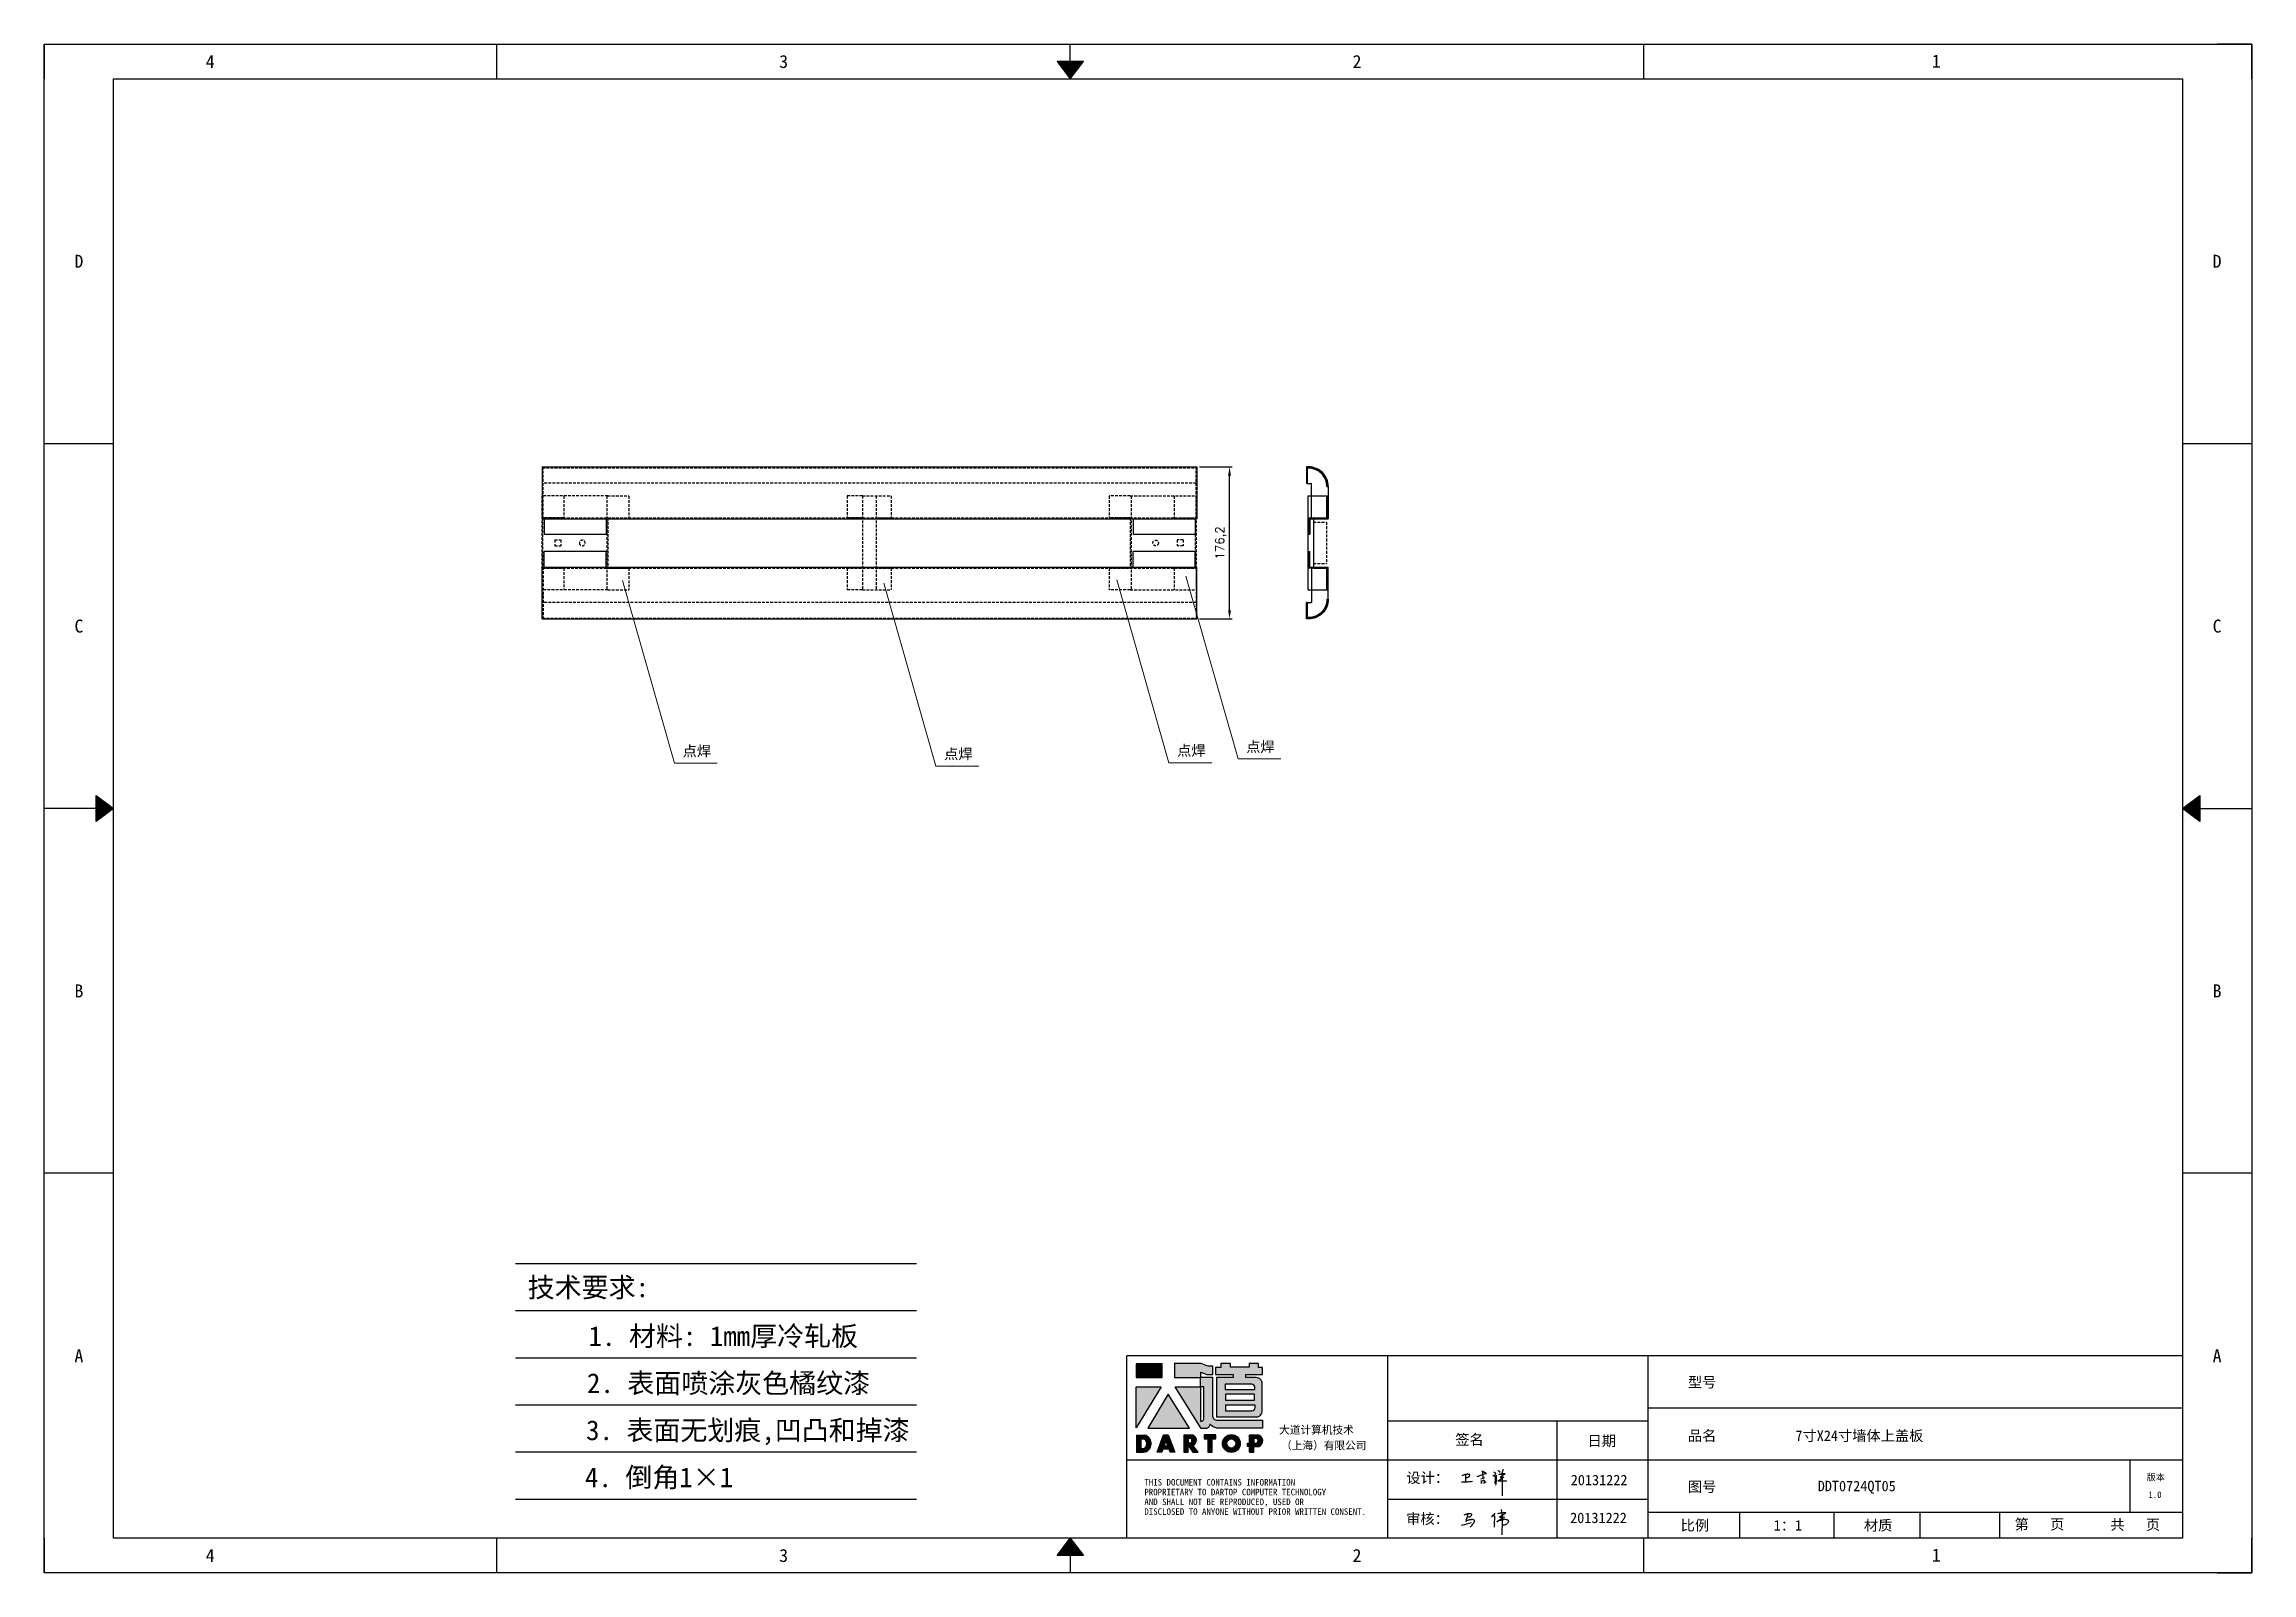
# Model space of a CAD drawing. Header units: millimetres. Extents: x 120943 to 145233, y 4425 to 40233.
# Drawn here: x 121713 to 124272, y 33295 to 35068 of the extents above; entities that cross this region are included whole.
import ezdxf
from ezdxf.enums import TextEntityAlignment as Align

# ---------------------------------------------------------------- set-up
doc = ezdxf.new("R2010")
doc.units = ezdxf.units.MM
doc.linetypes.add('DOT', pattern=[0.25, 0, -0.25])
doc.linetypes.add('HIDDEN2', pattern=[4.7625, 3.175, -1.5875])
for name, color, linetype in [('4', 7, 'Continuous'), ('hidden', 3, 'HIDDEN2'), ('print', 30, 'Continuous')]:
    doc.layers.add(name, color=color, linetype=linetype)
doc.layers.add('dim', color=2, linetype='Continuous', lineweight=9)
doc.styles.add('Dartop', font='SIMFANG.TTF')
doc.styles.add('HZ', font='SimSun.ttf')
doc.styles.add('hzHT', font='SIMHEI.TTF')
doc.styles.get("Standard").update_dxf_attribs({"font": 'txt', "bigfont": 'gbcbig.shx'})
doc.dimstyles.new('2-small', dxfattribs={"dimtxt": 10, "dimasz": 10, "dimexe": 3, "dimexo": 3, "dimgap": 4, "dimtad": 1, "dimtxsty": 'Standard', "dimcen": 5, "dimazin": 0, "dimtfac": 1, "dimtmove": 0, "dimatfit": 3, "dimfxl": 1, "dimarcsym": 0})

msp = doc.modelspace()

# ---------------------------------------------------------------- texts
at = {"color": 0}
for s, height, style, p in [('4', 15.108, 'Dartop', (121905.341, 35047.987)), ('3', 15.108, 'Dartop', (122570.094, 35047.987)), ('2', 15.108, 'Dartop', (123234.847, 35047.987)), ('1', 15.108, 'Dartop', (123906.486, 35048.467)), ('D', 15.108, 'Dartop', (121753.092, 34816.331)), ('D', 15.108, 'Dartop', (124231.976, 34816.331)), ('C', 15.108, 'Dartop', (121753.092, 34393.307)), ('C', 15.108, 'Dartop', (124231.976, 34393.307)), ('点焊', 12.0864, 'hzHT', (122469.514, 34248.398, -65.061)), ('点焊', 12.0864, 'hzHT', (122772.674, 34245.044, -65.061)), ('点焊', 12.0864, 'hzHT', (123042.823, 34248.979, -65.061)), ('点焊', 12.0864, 'hzHT', (123122.906, 34253.389, -65.061)), ('B', 15.108, 'Dartop', (121753.092, 33970.282)), ('B', 15.108, 'Dartop', (124231.976, 33970.282)), ('A', 15.108, 'Dartop', (121753.092, 33547.257)), ('A', 15.108, 'Dartop', (124231.976, 33547.257)), ('型号', 12.0864, 'hzHT', (123634.966, 33516.514)), ('签名', 12.0864, 'hzHT', (123365.262, 33450.039)), ('日期', 12.0864, 'hzHT', (123518.624, 33448.552)), ('品名', 12.0864, 'hzHT', (123634.966, 33454.467)), ('7寸X24寸墙体上盖板', 12.08642, 'hzHT', (123817.267, 33454.496)), ('20131222', 12.0864, 'hzHT', (123515.522, 33403.113)), ('图号', 12.0864, 'hzHT', (123634.966, 33395.39)), ('DDT0724QT05', 12.08642, 'hzHT', (123814.2, 33396.179)), ('版本', 7.554, 'hzHT', (124160.89, 33406.339)), ('1.0', 7.554, 'Dartop', (124159.981, 33386.151)), ('20131222', 12.0864, 'hzHT', (123514.802, 33359.257)), ('比例', 12.0864, 'hzHT', (123626.539, 33350.539)), ('1：1', 12.0864, 'hzHT', (123734.42, 33350.539)), ('材质', 12.0864, 'hzHT', (123839.038, 33350.539)), ('第   页', 12.0864, 'hzHT', (124026.006, 33351.792)), ('共   页', 12.0864, 'hzHT', (124137.03, 33351.352)), ('4', 15.108, 'Dartop', (121905.341, 33315.601)), ('3', 15.108, 'Dartop', (122570.094, 33315.601)), ('2', 15.108, 'Dartop', (123234.847, 33315.601)), ('1', 15.108, 'Dartop', (123906.486, 33316.08))]:
    msp.add_text(s, height=height, dxfattribs=dict(at, style=style)).set_placement(p, align=Align.MIDDLE_CENTER)
at = {"style": 'HZ'}
for s, p in [('技术要求:', (122343.723, 33626.536)), ('1. 材料: 1mm厚冷轧板', (122500.2, 33570.05)), ('    2. 表面喷涂灰色橘纹漆    ', (122506.265, 33515.45)), ('3. 表面无划痕,凹凸和掉漆', (122528.65, 33460.85)), ('4. 倒角1×1         ', (122495.905, 33406.25))]:
    msp.add_text(s, height=22.932, dxfattribs=at).set_placement(p, align=Align.MIDDLE_CENTER)
at = {"color": 0, "style": 'hzHT'}
for s, height, p in [('THIS DOCUMENT CONTAINS INFORMATION', 7.55401, (122988.333, 33396.707)), ('设计：', 12.0864, (123292.044, 33399.683)), ('AND SHALL NOT BE REPRODUCED, USED OR', 7.55401, (122988.333, 33374.045)), ('PROPRIETARY TO DARTOP COMPUTER TECHNOLOGY', 7.55401, (122988.333, 33385.376)), ('DISCLOSED TO ANYONE WITHOUT PRIOR WRITTEN CONSENT.', 7.55401, (122988.333, 33362.714)), ('审核：', 12.0864, (123291.864, 33352.088))]:
    msp.add_text(s, height=height, dxfattribs=at).set_placement(p)
at = {"layer": '4', "color": 0, "style": 'hzHT'}
for s, p in [('大道计算机技术', (123144.57, 33456.706)), ('（上海）有限公司', (123146.851, 33438.64))]:
    msp.add_text(s, height=9.0648, dxfattribs=at).set_placement(p)

# ---------------------------------------------------------------- blocks, each defined once
blk = doc.blocks.new('*U5')
at = {"color": 254, "linetype": 'Continuous', "extrusion": (0, 0, -1)}
for points in [[(-17, 0.333), (-16.812, 0.25), (-17, 0.5)], [(-17, 0.333), (-17.188, 0.25), (-16.812, 0.25)], [(-17, 0.333), (-17, 0.5), (-17.188, 0.25)]]:
    blk.add_solid(points, dxfattribs=at)
blk = doc.blocks.new('*U4')
at = {"color": 254, "linetype": 'Continuous', "extrusion": (0, 0, -1)}
for points in [[(-33.167, 11), (-33, 11), (-33.25, 11.188)], [(-33.167, 11), (-33.25, 11.188), (-33.25, 10.812)], [(-33.167, 11), (-33.25, 10.812), (-33, 11)]]:
    blk.add_solid(points, dxfattribs=at)
blk = doc.blocks.new('*U6')
at = {"color": 254, "linetype": 'Continuous'}
for points in [[(17, 21.667), (17.188, 21.75), (16.812, 21.75)], [(17, 21.667), (16.812, 21.75), (17, 21.5)], [(17, 21.667), (17, 21.5), (17.188, 21.75)]]:
    blk.add_solid(points, dxfattribs=at)
blk = doc.blocks.new('*U3')
at = {"color": 254, "linetype": 'Continuous', "extrusion": (0, 0, -1)}
for points in [[(-0.833, 11), (-0.75, 10.812), (-0.75, 11.188)], [(-0.833, 11), (-0.75, 11.188), (-1, 11)], [(-0.833, 11), (-1, 11), (-0.75, 10.812)]]:
    blk.add_solid(points, dxfattribs=at)
blk = doc.blocks.new('dadao')
for p, q in [((48, 19.2), (44.9, 10.4)), ((44.9, 10.4), (51.2, 10.4)), ((51.2, 10.4), (48, 19.2))]:
    blk.add_line(p, q)
for points in [[(41.8, 121.6), (41.8, 143.7), (-0.4, 143.7), (-0.4, 121.6), (41.8, 121.6)], [(104.8, 122), (104.8, 130.3), (114.1, 126.3), (124.2, 126.3), (124.2, 139.6), (115.9, 139.6), (105.1, 143.9), (61.5, 143.9)], [(61.7, 144), (61.7, 121.3), (103.9, 121.3)], [(113.4, 38.7), (105.1, 38.7), (63, 106.5), (103.9, 106.5), (103.9, 120.9), (103.9, 121.3)], [(109.7, 53.6), (109.7, 106.2), (104.3, 106.2), (104.3, 50.4), (106.6, 50.4)], [(144.6, 94.4), (144.6, 84.8), (192, 84.8), (192, 94.1), (144.9, 94.1)], [(120.2, 45), (119.5, 45), (119.5, 44.6)], [(0, 28), (0, 0), (11.8, 0)], [(0.1, 28), (14, 28)], [(7.1, 21.8), (7.1, 6.1), (12, 6.1)], [(7.1, 21.8), (11.4, 21.8)], [(76.8, 28.2), (76.8, 0), (84.1, 0), (84.1, 11.1), (91.6, -0.1), (100.3, -0.1), (91.7, 11.1)], [(76.8, 28.2), (90.6, 28.2)], [(84, 22.7), (84, 15.3), (87.2, 15.3)], [(84, 22.7), (87.3, 22.7)], [(183.7, 0), (183.7, 9.6), (180.6, 9.6), (180.6, 14.9), (183.8, 14.9), (183.8, 28.1), (196.1, 28.1), (196.5, 28.1)], [(183.7, 0), (190.9, 0), (190.9, 9.6), (198.8, 9.6)], [(194.9, 22.3), (190.8, 22.3), (190.8, 15), (194.4, 15)]]:
    blk.add_lwpolyline(points)
blk.add_lwpolyline([(137.1, 144.2), (137.1, 137.9), (128.3, 137.9), (128.3, 126.5), (157.3, 126.5), (157.3, 121.5), (130.3, 121.5), (130.3, 57.5), (194.4, 57.5, 0.414214), (204.4, 67.5), (204.4, 111.3, 0.414214), (194.4, 121.3), (177.5, 121.3), (177.5, 126.3), (204.7, 126.3), (204.7, 137.7), (198.2, 137.7), (198.2, 143.9), (183.3, 143.9), (183.3, 138), (153, 138), (153, 144.2), (137.1, 144.2)], format="xyb", close=True)
for points in [[(104.8, 122), (123.4, 122), (123.4, 60, 0.414214), (131.4, 52), (204.8, 52), (204.8, 39.1), (131.7, 39.1)], [(144.3, 110.8), (144.3, 101.8), (192.3, 101.8), (192.3, 105.5, 0.414214), (187.3, 110.5), (144.3, 110.5)], [(144.6, 77), (144.6, 67.5), (187.6, 67.5, 0.414214), (192.6, 72.5), (192.6, 76.4), (144.6, 76.4)]]:
    blk.add_lwpolyline(points, format="xyb")
for points in [[(-0.3, 106.2), (40.4, 106.2), (-0.3, 39.7), (-0.3, 106.2)], [(51.7, 94.1), (18.4, 39.3), (86.2, 39.3)], [(43.8, 28.2), (51.8, 28.2), (62.6, -0.1), (55, -0.1), (53.2, 5), (42.9, 5), (41.1, 0), (33.6, 0)], [(110, 28.1), (110, 21.9), (116, 21.9), (116, -0.1), (123.2, -0.1), (123.2, 22), (129.2, 22), (129.2, 28.1), (110, 28.1)]]:
    blk.add_lwpolyline(points, close=True)
for radius in [14.5, 7.44]:
    blk.add_circle((154.2, 14.2), radius)
for centre, radius, start, end in [((99.2, 60.7), 12.6, 305.6399, 325.969), ((111.6, 46.7), 8.19, 282.9811, 347.6627), ((136, 61.7), 22.9, 226.7358, 259.3209), ((8.5, 13.9), 8.49, 294.2143, 69.7177), ((9.6, 14.2), 14.4, 278.6604, 72.3203), ((86.4, 19), 3.8, 282.527, 76.7196), ((88.6, 19.4), 8.95, 290.6073, 77.2124), ((193.7, 18.7), 3.8, 280.9891, 72.5513), ((195.7, 18.6), 9.51, 288.8959, 85.2442)]:
    blk.add_arc(centre, radius, start, end)
blk = doc.blocks.new('h')
for p, q in [((20768.1, -2360.9), (20773, -2359.1)), ((20769.5, -2366.9), (20769.8, -2370.6)), ((20769.8, -2370.6), (20770.9, -2378)), ((20770.9, -2378), (20771.5, -2370.6)), ((20772.4, -2369.3), (20774.9, -2367.8)), ((20773, -2359.1), (20784.1, -2355.2)), ((20773.3, -2331.8), (20775.3, -2338.7)), ((20789.1, -2340.9), (20773.5, -2331.9)), ((20775.3, -2338.7), (20775.6, -2351.2)), ((20775.6, -2351.2), (20775.5, -2357.3)), ((20782.2, -2369.2), (20780, -2377.1)), ((20780, -2377.1), (20788.3, -2371.3)), ((20780.1, -2366.4), (20780.8, -2366.4)), ((20781.9, -2367.4), (20782.2, -2369.2)), ((20845.7, -2343.5), (20848.4, -2353)), ((20848.9, -2370.3), (20847.9, -2424)), ((20848.4, -2353), (20848.9, -2370.3))]:
    blk.add_line(p, q)
for points in [[(20696.6, -2372.4, 0.002073), (20710.6, -2371.9, 0.016137), (20719.6, -2371.3, 0.008314), (20736.9, -2369.3)], [(20699.1, -2348.2, -0.029745), (20704.6, -2345.4, -0.046842), (20708.4, -2344.2, -0.00919), (20714.3, -2343, -0.018517), (20717.2, -2342.5, -0.037841), (20720.3, -2342.4, -0.039541), (20723.2, -2342.8, -0.149785), (20726, -2344.3, -0.204935), (20726.9, -2346.6, -0.074872), (20726.5, -2348.3, -0.061615), (20725.6, -2350.3, -0.034204), (20723.8, -2352.6, -0.045776), (20722.3, -2354.1, -0.054985), (20720.4, -2355.3, -0.036348), (20717.3, -2356.5, -0.067752), (20715.7, -2356.8, -0.043553), (20713.2, -2356.7)], [(20755, -2351.9, -0.024077), (20759.9, -2350.1, -0.013147), (20768.7, -2346.5, -0.00522), (20775.4, -2344.1, -0.018517), (20777.3, -2343.4, -0.008274), (20786.3, -2341, -0.039541), (20788.3, -2340.8, -0.079216), (20789.4, -2341, -0.204935)], [(20813.5, -2350.1, 0.007348), (20815.9, -2348.7, 0.008421), (20818, -2347.3, 0.009459), (20819.7, -2346.2, -0.016325), (20820.7, -2345.5, -0.173771), (20821.8, -2345.3, -0.085159), (20823.9, -2346, -0.125883), (20826, -2347.9, -0.160659), (20826.6, -2350.1, -0.010447), (20826.5, -2352.3, -0.008247), (20826.2, -2355.1, -0.002698), (20825.3, -2374, 0.001562), (20823.9, -2383.7, 0.016137)], [(20816.8, -2335, -0.053561), (20819.6, -2336.1, -0.075272), (20821.3, -2337.3, -0.005295), (20822.5, -2338.5, -0.009337), (20823.1, -2339.1, -0.026146), (20823.7, -2339.8, -0.016644), (20824.5, -2340.9)], [(20832.1, -2329.2, -0.053561), (20834.9, -2330.3, -0.075272), (20836.7, -2331.5, -0.005295), (20837.8, -2332.6, -0.009337), (20838.5, -2333.3, -0.026146), (20839, -2334, -0.016644), (20839.8, -2335.1)], [(20836, -2343.7, -0.02797), (20842.1, -2342.6, -0.048868), (20845.6, -2342.2, -0.00919), (20851.1, -2341.4, -0.018517), (20853.9, -2341.1, -0.037841), (20856.7, -2341.2, -0.039541), (20859.4, -2341.6, -0.018282), (20840.6, -2354.7, -0.000937)], [(20847.6, -2340.2, 0.021784), (20849.6, -2335.9, 0.028296), (20850.8, -2332.4, 0.008136), (20851.9, -2328.2, 0.028913), (20852.2, -2327, 0.08193), (20852.1, -2325.9, 0.075058), (20851.7, -2324.7, 0.275043)]]:
    blk.add_lwpolyline(points, format="xyb")
for points in [[(20711.3, -2343.5), (20711.3, -2343.5), (20711.5, -2355.8), (20710.7, -2368), (20710.6, -2371.9)], [(20821.5, -2350.6), (20822.4, -2359.2), (20822.2, -2364.9), (20821.7, -2369), (20821.3, -2376.3), (20823.6, -2368.5), (20827.2, -2366.3), (20829.5, -2366.3)], [(20840.6, -2354.7), (20850, -2354.7), (20855, -2354.3), (20845.9, -2361.1), (20840.5, -2364), (20833, -2367.5), (20863.2, -2367.4), (20865.9, -2367.3)]]:
    blk.add_lwpolyline(points)
for centre, radius, start, end in [((20773.7, -2371.2), 2.3, 121.9907, 163.60158), ((20787.5, -2406), 40.3, 100.61827, 108.24823), ((20780.8, -2367.6), 1.15, 9.4675, 90)]:
    blk.add_arc(centre, radius, start, end)
blk = doc.blocks.new('GREGE')
for p, q in [((40239.9, 40526.9), (40239.9, 40501.5)), ((40264.3, 40526.9), (40239.9, 40526.9)), ((40264.3, 40526.9), (40340.8, 40526.9)), ((40265.3, 40526.9), (40265.3, 40417.9)), ((40315.4, 40526.9), (40315.4, 40501.5)), ((40340.8, 40526.9), (40340.8, 40417.9)), ((40264.3, 40501.5), (40239.9, 40501.5)), ((40264.3, 40501.5), (40264.3, 40443.3)), ((40264.3, 40501.5), (40265.3, 40501.5)), ((40315.4, 40501.5), (40340.8, 40501.5)), ((40339.8, 40501.5), (40339.8, 40443.3)), ((40318.8, 40475.9), (40318.8, 40468.9)), ((40325.8, 40475.9), (40318.8, 40475.9)), ((40325.8, 40468.9), (40318.8, 40468.9)), ((40325.8, 40475.9), (40325.8, 40468.9)), ((40239.9, 40443.3), (40239.9, 40417.9)), ((40265.3, 40443.3), (40239.9, 40443.3)), ((40315.4, 40443.3), (40315.4, 40417.9)), ((40315.4, 40443.3), (40340.8, 40443.3)), ((40264.3, 40417.9), (40239.9, 40417.9)), ((40264.3, 40417.9), (40340.8, 40417.9))]:
    blk.add_line(p, q)
blk.add_circle((40293.8, 40472.4), 3.25)
blk = doc.blocks.new('GHRESGSH')
for p, q in [((38696, 39730.8), (38696, 39705.4)), ((38713.5, 39730.8), (38696, 39730.8)), ((38713.5, 39730.8), (38713.5, 39621.8)), ((38713.5, 39730.8), (38747, 39730.8)), ((38729.5, 39730.8), (38729.5, 39621.8)), ((38747, 39730.8), (38747, 39705.4)), ((38713.5, 39705.4), (38696, 39705.4)), ((38729.5, 39705.4), (38747, 39705.4)), ((38696, 39647.2), (38696, 39621.8)), ((38713.5, 39647.2), (38696, 39647.2)), ((38729.5, 39647.2), (38747, 39647.2)), ((38747, 39647.2), (38747, 39621.8)), ((38713.5, 39621.8), (38696, 39621.8)), ((38713.5, 39621.8), (38747, 39621.8))]:
    blk.add_line(p, q)
blk = doc.blocks.new('HTRSHSTR')
for p, q in [((37958.8, 38105.8), (37958.8, 38086.8)), ((37961.3, 38105.8), (37958.8, 38105.8)), ((37959.8, 38086.8), (37958.8, 38086.8)), ((37959.8, 38104.8), (37959.8, 38086.8)), ((37961.3, 38104.8), (37959.8, 38104.8)), ((37961.3, 38104.3), (37959.8, 38104.3)), ((37959.8, 38086.8), (37959.8, 38104.3)), ((37959.8, 38086.8), (37964.8, 38086.8)), ((37964.8, 38046.8), (37964.8, 38086.8)), ((37982.7, 38083), (37983.2, 38083)), ((37984.2, 38083), (37984.2, 38045.8)), ((37961.7, 38046.8), (37961.7, 38045.8)), ((37961.7, 38046.8, -10), (37983.2, 38046.8, -10)), ((37961.7, 38045.8, -10), (37984.2, 38045.8, -10)), ((37961.7, 38045.8, -10), (37961.7, 38027.8, -10)), ((37962.7, 38045.8, -10), (37962.7, 38027.8, -10)), ((37961.7, 38027.8, -10), (37962.7, 38027.8, -10))]:
    blk.add_line(p, q)
for centre, radius, start, end in [((37961.3, 38083), 22.9, 359.9992, 90), ((37961.3, 38083), 21.9, 359.9992, 90), ((37961.4, 38083), 21.3, 0, 90.1614)]:
    blk.add_arc(centre, radius, start, end)
blk = doc.blocks.new('SEHGSEGHS')
for p, q in [((40391.9, 40526.9), (40391.9, 40417.9)), ((40391.9, 40526.9), (40414.2, 40526.9)), ((40413.4, 40526.9), (40413.4, 40501.5)), ((40414.4, 40526.9), (40414.4, 40501.5)), ((40398.2, 40501.5), (40398.2, 40443.3)), ((40398.2, 40501.5), (40414.4, 40501.5)), ((40398.2, 40443.3), (40414.4, 40443.3)), ((40413.4, 40443.3), (40413.4, 40417.9)), ((40414.4, 40443.3), (40414.4, 40417.9)), ((40391.9, 40417.9), (40414.4, 40417.9))]:
    blk.add_line(p, q)
blk = doc.blocks.new('GREGESA')
for p, q in [((38798, 39730.8), (38798, 39705.4)), ((38820.5, 39730.8), (38798.2, 39730.8)), ((38799, 39730.8), (38799, 39705.4)), ((38820.5, 39730.8), (38820.5, 39621.8)), ((38814.2, 39705.4), (38798, 39705.4)), ((38799.2, 39700.3), (38799.2, 39652.3)), ((38814.2, 39700.3), (38799.2, 39700.3)), ((38814.2, 39705.4), (38814.2, 39700.3)), ((38798, 39647.2), (38798, 39621.8)), ((38814.2, 39647.2), (38798, 39647.2)), ((38799, 39647.2), (38799, 39621.8)), ((38814.2, 39652.3), (38799.2, 39652.3)), ((38814.2, 39652.3), (38814.2, 39647.2)), ((38820.5, 39621.8), (38798, 39621.8))]:
    blk.add_line(p, q)
blk = doc.blocks.new('*D68')
at = {"layer": 'Defpoints', "color": 0}
for p in [(123049.3, 34577.9), (123087.1, 34577.9), (123049.3, 34401.7)]:
    blk.add_point(p, dxfattribs=at)
at = {"layer": 'dim', "color": 0, "lineweight": -2}
for p, q in [((123052.3, 34577.9), (123090.1, 34577.9)), ((123087.1, 34411.7), (123087.1, 34567.9)), ((123052.3, 34401.7), (123090.1, 34401.7))]:
    blk.add_line(p, q, dxfattribs=at)
at = {"layer": 'dim', "color": 0}
for points in [[(123085.4, 34567.9), (123088.7, 34567.9), (123087.1, 34577.9)], [(123085.4, 34411.7), (123088.7, 34411.7), (123087.1, 34401.7)]]:
    blk.add_solid(points, dxfattribs=at)
at = {"layer": 'dim', "color": 0, "insert": (123077.2, 34489.8), "char_height": 10, "attachment_point": 5, "rotation": 90}
blk.add_mtext('176,2', dxfattribs=at)

# ---------------------------------------------------------------- dimensions: what is measured, and where the dimension line sits
at = {"layer": 'dim'}
dim = msp.add_linear_dim(base=(123087.051, 34577.872), p1=(123049.322, 34401.672), p2=(123049.322, 34577.872), angle=90, dimstyle='2-small', override={"dimpost": '\\X'}, dxfattribs=at)
dim.commit()
dim.dimension.update_dxf_attribs({"geometry": '*D68', "text_midpoint": (123077.218, 34489.772)})

# ---------------------------------------------------------------- hatches: boundary and pattern name
for points in [[(123008.9, 33537.901), (122978.766, 33537.901), (122978.766, 33522.157), (123008.9, 33522.157)], [(123007.93, 33511.141), (122978.846, 33511.141), (122978.846, 33463.655)], [(123015.992, 33502.524), (122992.217, 33463.339), (123040.629, 33463.339)], [(123071.369, 33455.321), (123057.61, 33455.321), (123057.61, 33450.956), (123061.903, 33450.956), (123061.903, 33435.227), (123067.043, 33435.227), (123067.043, 33450.966), (123071.369, 33450.966)]]:
    msp.add_hatch(color=0).paths.add_polyline_path(points)
h = msp.add_hatch(color=0)
h.paths.add_polyline_path([(123053.934, 33528.333), (123060.585, 33525.46), (123067.776, 33525.46), (123067.776, 33534.976), (123061.844, 33534.976), (123054.114, 33538.029), (123023.14, 33538.029), (123023.14, 33521.934), (123053.277, 33521.934), (123053.277, 33521.608), (123053.277, 33511.321), (123024.052, 33511.321), (123054.112, 33462.945), (123060.065, 33462.945, 0.27937482), (123064.41, 33467.171), (123064.41, 33467.394), (123064.935, 33467.394, 0.14314537), (123073.13, 33463.223), (123125.363, 33463.223), (123125.363, 33472.398), (123072.907, 33472.398, -0.41421356), (123067.194, 33478.112), (123067.194, 33522.442), (123053.934, 33522.442)])
h.paths.add_polyline_path([(123053.581, 33511.116), (123057.411, 33511.115), (123057.411, 33473.568, -0.08893574), (123055.191, 33471.286), (123053.568, 33471.286)], flags=16)
h = msp.add_hatch(color=0)
h.paths.add_polyline_path([(123125.274, 33533.644), (123120.626, 33533.644), (123120.626, 33538.065), (123110.003, 33538.065), (123110.003, 33533.865), (123088.316, 33533.865), (123088.316, 33538.286), (123076.957, 33538.286), (123076.957, 33533.783), (123070.681, 33533.783), (123070.681, 33525.633), (123091.393, 33525.633), (123091.393, 33522.028), (123072.093, 33522.028), (123072.093, 33476.388), (123117.91, 33476.388, 0.41421356), (123125.052, 33483.53), (123125.052, 33514.785, 0.41421356), (123117.91, 33521.927), (123105.798, 33521.927), (123105.798, 33525.464), (123125.274, 33525.464)])
h.paths.add_polyline_path([(123112.85, 33514.19, -0.41421356), (123116.421, 33510.619), (123116.421, 33508), (123082.119, 33508), (123082.119, 33514.19)], flags=16)
h.paths.add_polyline_path([(123116.199, 33502.474), (123116.199, 33495.842), (123082.341, 33495.842), (123082.341, 33502.474)], flags=16)
h.paths.add_polyline_path([(123116.642, 33489.873), (123116.642, 33487.033, -0.41421356), (123113.071, 33483.462), (123082.341, 33483.462), (123082.341, 33489.873)], flags=16)
h = msp.add_hatch(color=0)
h.paths.add_polyline_path([(122989.038, 33455.249), (122979.06, 33455.249), (122979.06, 33435.286), (122987.463, 33435.286, 0.79301591)])
h.paths.add_polyline_path([(122987.611, 33439.658), (122984.123, 33439.658), (122984.123, 33450.877), (122987.226, 33450.877, -0.67136089)], flags=16)
h = msp.add_hatch(color=0)
h.paths.add_polyline_path([(123016.067, 33455.413), (123010.373, 33455.413), (123003.051, 33435.265), (123008.444, 33435.265), (123009.713, 33438.836), (123017.021, 33438.836), (123018.317, 33435.222), (123023.754, 33435.222)])
h.paths.add_polyline_path([(123015.624, 33442.685), (123011.097, 33442.685), (123013.319, 33449.016)], flags=16)
h = msp.add_hatch(color=0)
h.paths.add_polyline_path([(123043.746, 33455.399), (123033.932, 33455.399), (123033.932, 33435.254), (123039.118, 33435.254), (123039.118, 33443.24), (123044.448, 33435.182), (123050.714, 33435.182), (123044.58, 33443.19, 0.74405494)])
h.paths.add_polyline_path([(123039.071, 33446.222), (123039.071, 33451.512), (123041.389, 33451.512, -0.79680897), (123041.354, 33446.222)], flags=16)
h = msp.add_hatch(color=0)
h.paths.add_polyline_path([(123078.848, 33445.399, 1), (123099.534, 33445.399, 1)])
h.paths.add_polyline_path([(123094.505, 33445.399, -1), (123083.878, 33445.399, -1)], flags=16)
h = msp.add_hatch(color=0)
h.paths.add_polyline_path([(123119.376, 33455.352), (123119.079, 33455.352), (123110.33, 33455.352), (123110.33, 33445.95), (123108.009, 33445.95), (123108.009, 33442.133), (123110.293, 33442.133), (123110.293, 33435.289), (123115.4, 33435.289), (123115.4, 33442.16), (123121.012, 33442.16, 0.81230381)])
h.paths.add_polyline_path([(123115.324, 33445.976), (123115.324, 33451.235), (123118.23, 33451.235, -0.77821343), (123117.934, 33445.976)], flags=16)

# ---------------------------------------------------------------- linework, layer by layer
at = {"color": 0, "linetype": 'DOT'}
for p, q in [((121712.804, 35068.131), (124231.976, 35068.131)), ((121712.804, 33335.745), (121712.804, 35027.843)), ((124272.264, 35027.843), (124272.264, 33335.745)), ((124231.976, 33295.457), (121712.804, 33295.457))]:
    msp.add_line(p, q, dxfattribs=at)
at = {"color": 0}
for p, q in [((121712.804, 35068.131), (121712.804, 35027.843)), ((122237.718, 35027.843), (122237.718, 35068.131)), ((122902.47, 35047.987), (122902.47, 35068.131)), ((123567.223, 35027.843), (123567.223, 35068.131)), ((124272.264, 35068.131), (124231.976, 35068.131)), ((124272.264, 35027.843), (124272.264, 35068.131)), ((121793.38, 33335.745), (121793.38, 35027.843)), ((121793.38, 35027.843), (124191.688, 35027.843)), ((124191.688, 35027.843), (124191.688, 33335.745)), ((121793.38, 34604.819), (121712.804, 34604.819)), ((124272.264, 34604.819), (124191.688, 34604.819)), ((121773.236, 34181.794), (121712.804, 34181.794)), ((124211.832, 34181.794), (124272.264, 34181.794)), ((121793.38, 33758.77), (121712.804, 33758.77)), ((124272.264, 33758.77), (124191.688, 33758.77)), ((124191.688, 33547.257), (122967.939, 33547.257)), ((122967.939, 33335.745), (122967.939, 33547.257)), ((123270.099, 33547.257), (123270.099, 33335.745)), ((123572.259, 33335.745), (123572.259, 33547.257)), ((123572.259, 33486.825), (124191.688, 33486.825)), ((123270.099, 33471.717), (123572.259, 33471.717)), ((123466.503, 33471.717), (123466.503, 33335.745)), ((122967.939, 33426.393), (123270.099, 33426.393)), ((123270.099, 33426.393), (124191.688, 33426.393)), ((124131.256, 33365.961), (124131.256, 33426.393)), ((123270.099, 33381.069), (123572.259, 33381.069)), ((123572.259, 33365.961), (124191.688, 33365.961)), ((123678.567, 33335.745), (123678.567, 33365.961)), ((123788.124, 33335.745), (123788.124, 33365.961)), ((123887.721, 33335.745), (123887.721, 33365.961)), ((123980.176, 33335.745), (123980.176, 33365.961)), ((121712.804, 33335.745), (121712.804, 33295.457)), ((124191.688, 33335.745), (121793.38, 33335.745)), ((122237.718, 33295.457), (122237.718, 33335.745)), ((123567.223, 33295.457), (123567.223, 33335.745)), ((124272.264, 33295.457), (124272.264, 33335.745)), ((122902.47, 33315.601), (122902.47, 33295.457)), ((124231.976, 33295.457), (124272.264, 33295.457))]:
    msp.add_line(p, q, dxfattribs=at)
for p, q in [((122290.322, 34577.872, 4.558), (122290.322, 34517.872, -7.405)), ((122290.322, 34577.872), (123049.322, 34577.872)), ((123049.322, 34577.872), (123049.322, 34517.872, -11.927)), ((122290.322, 34517.872), (123049.322, 34517.872)), ((122292.322, 34517.872, -22.718), (122292.322, 34499.872, -22.718)), ((122364.322, 34517.872, -22.718), (122364.322, 34499.872, -22.718)), ((122975.322, 34517.872), (122975.322, 34499.872)), ((123047.322, 34517.872), (123047.322, 34499.872)), ((122292.322, 34499.872), (122364.322, 34499.872)), ((122364.322, 34479.668, 22.718), (122292.322, 34479.668, 22.718)), ((122292.322, 34461.668, 22.718), (122292.322, 34479.668, 22.718)), ((122364.322, 34461.668, 22.718), (122364.322, 34479.668, 22.718)), ((122975.322, 34499.872), (123047.322, 34499.872)), ((123047.322, 34479.668, 22.718), (122975.322, 34479.668, 22.718)), ((122975.322, 34461.668), (122975.322, 34479.668)), ((123047.322, 34461.668), (123047.322, 34479.668)), ((122290.322, 34401.672, 4.558), (122290.322, 34461.672, -7.405)), ((122290.322, 34461.672), (123049.322, 34461.672)), ((122290.322, 34427.668, 22.718), (122290.322, 34461.668, 10.791)), ((123049.322, 34401.672), (123049.322, 34461.672, -11.927)), ((123049.322, 34427.668, 27.276), (123049.322, 34461.668, 15.312)), ((122290.322, 34401.672), (123049.322, 34401.672)), ((123399.864, 33356.411), (123396.895, 33354.804)), ((123402, 33357.553), (123399.864, 33356.411)), ((123399.986, 33359.956), (123403.761, 33359.956)), ((123405.775, 33360.139), (123402, 33357.553)), ((123402.136, 33368.915), (123403.004, 33361.674)), ((123403.144, 33356.327), (123402.824, 33339.688)), ((123403.004, 33361.674), (123403.144, 33356.327)), ((123403.761, 33359.956), (123405.775, 33360.139))]:
    msp.add_line(p, q)
for points in [[(122902.47, 35027.843), (122917.578, 35047.987), (122887.362, 35047.987), (122902.47, 35027.843)], [(121793.38, 34181.794), (121773.236, 34166.686), (121773.236, 34196.902), (121793.38, 34181.794)], [(124191.688, 34181.794), (124211.832, 34196.902), (124211.832, 34166.686), (124191.688, 34181.794)], [(122902.47, 33335.745), (122917.578, 33315.601), (122887.362, 33315.601), (122902.47, 33335.745)]]:
    msp.add_lwpolyline(points, close=True, dxfattribs=at)
for points in [[(123359.162, 33362.568, -0.02974503), (123360.889, 33363.433, -0.04684215), (123362.059, 33363.81, -0.00919025), (123363.884, 33364.178, -0.01851715), (123364.798, 33364.311, -0.03784064), (123365.742, 33364.34, -0.03954126), (123366.639, 33364.229, -0.14978519), (123367.516, 33363.751, -0.20493524), (123367.784, 33363.057, -0.07487171), (123367.682, 33362.51, -0.06161465), (123367.384, 33361.904, -0.0342039), (123366.844, 33361.19, -0.04577587), (123366.36, 33360.728, -0.05498501), (123365.775, 33360.361, -0.03634791), (123364.806, 33359.975, -0.06775206), (123364.321, 33359.891, -0.04355337), (123363.557, 33359.931)], [(123396.895, 33354.804, -0.02974503), (123399.59, 33356.155, -0.04684215), (123401.414, 33356.742, -0.00919025), (123404.261, 33357.317, -0.01851715), (123405.688, 33357.524, -0.03784064), (123407.161, 33357.57, -0.03954126), (123408.56, 33357.396, -0.14978519), (123409.927, 33356.65, -0.20493524), (123410.346, 33355.568, -0.07487171), (123410.187, 33354.714, -0.06161465), (123409.722, 33353.768, -0.0342039), (123408.879, 33352.656, -0.04577587), (123408.124, 33351.935, -0.05498501), (123407.212, 33351.361, -0.03634791), (123405.7, 33350.76, -0.06775206), (123404.943, 33350.629, -0.04355337), (123403.752, 33350.691)], [(123398.133, 33364.41, -0.02797026), (123400.574, 33364.86, -0.04886788), (123401.988, 33365.011, -0.00919025), (123404.213, 33365.341, -0.01851715), (123405.325, 33365.443, -0.03784064), (123406.466, 33365.419, -0.03954126), (123407.541, 33365.228, -0.01828189), (123399.986, 33359.956, -0.0009369)]]:
    msp.add_lwpolyline(points, format="xyb")
msp.add_lwpolyline([(123362.969, 33364.002), (123362.969, 33364.002), (123362.392, 33360.462), (123361.441, 33357.134), (123360.82, 33355.091)])
for centre, radius, start, end in [((123354.743, 33356.947), 6.385, 281.076982, 291.212632), ((123214.341, 33926.85), 593.276, 283.91895, 284.971512), ((123370.577, 33338.203), 19.504, 113.202449, 120.017497), ((123365.999, 33348.882), 7.885, 102.47486, 113.202449), ((123377.425, 33297.237), 60.779, 100.36867, 102.47486), ((123369.182, 33342.289), 14.979, 96.125337, 100.36867), ((123334.873, 33380.005), 44.385, 316.919563, 320.58866), ((123368.384, 33349.726), 7.499, 87.457037, 96.125337), ((123368.412, 33350.355), 6.87, 78.399567, 87.457037), ((123360.024, 33358.444), 11.285, 324.094808, 331.378357), ((123369.382, 33355.082), 2.045, 44.324655, 78.399567), ((123368.783, 33354.015), 1.508, 319.573073, 337.48549), ((123364.63, 33357.334), 6.777, 324.910666, 333.348429), ((123367.926, 33356.103), 3.301, 326.76781, 340.871018), ((123370.033, 33355.718), 1.134, 357.998393, 44.324655), ((123368.925, 33355.756), 2.243, 340.871018, 357.998393), ((123376.006, 33386.534), 29.831, 299.265464, 300.9495), ((123443.588, 33136.485), 230.333, 102.46592, 103.2053), ((123286.623, 33471.825), 152.514, 313.366132, 315.296084), ((123875.589, 33278.89), 486.8, 171.410173, 171.768083), ((123393.89, 33360.413), 0.975, 52.375745, 91.291159), ((122536.098, 33388.081), 858.927, 357.565664, 358.057278), ((123393.556, 33360.565), 1.118, 357.196828, 33.705179), ((123368.4, 33362.212), 26.332, 352.912546, 354.802684), ((123378.278, 33361.313), 16.413, 354.802684, 357.196828), ((123364.729, 33353.957), 5.03, 283.816254, 294.030509), ((123365.803, 33351.469), 2.32, 294.836428, 309.901134)]:
    msp.add_arc(centre, radius, start, end)
at = {"layer": 'Defpoints'}
for p, q in [((122259.268, 33654.092), (122724.306, 33654.092)), ((122259.268, 33599.492), (122724.306, 33599.492)), ((122259.268, 33599.492), (122724.306, 33599.492)), ((122259.268, 33544.892), (122724.306, 33544.892)), ((122259.268, 33490.292), (122724.306, 33490.292)), ((122259.268, 33435.692), (122724.306, 33435.692)), ((122259.268, 33381.092), (122724.306, 33381.092))]:
    msp.add_line(p, q, dxfattribs=at)
at = {"layer": 'dim'}
for p, q in [((123036.502, 34451.265), (123096.915, 34239.318, -65.061)), ((122383.11, 34446.274), (122443.523, 34234.326, -65.061)), ((122686.27, 34442.92), (122746.683, 34230.973, -65.061)), ((122956.419, 34446.855), (123016.833, 34234.908, -65.061)), ((122443.523, 34234.326, -65.061), (122493.156, 34234.326, -65.061)), ((122746.683, 34230.973, -65.061), (122796.316, 34230.973, -65.061)), ((123016.833, 34234.908, -65.061), (123066.465, 34234.908, -65.061)), ((123096.915, 34239.318, -65.061), (123146.548, 34239.318, -65.061))]:
    msp.add_line(p, q, dxfattribs=at)
at = {"layer": 'hidden'}
for p, q in [((122290.322, 34576.872), (123049.322, 34576.872)), ((122291.322, 34517.872, -22.718), (122291.322, 34576.872, -22.718)), ((123048.322, 34558.872, 10.047), (122291.322, 34558.872, 10.047)), ((123048.322, 34517.872, -22.718), (123048.322, 34576.872, -22.718)), ((123049.322, 34576.312, -22.718), (123048.322, 34576.312, -22.718)), ((122290.322, 34518.872), (123049.322, 34518.872)), ((122290.322, 34460.672), (123049.322, 34460.672)), ((122291.322, 34461.672, -22.718), (122291.322, 34402.672, -22.718)), ((122291.322, 34461.668), (122291.322, 34428.668)), ((123048.322, 34461.672, -22.718), (123048.322, 34402.672, -22.718)), ((123048.322, 34461.668), (123048.322, 34428.668)), ((122290.322, 34429.228), (122291.322, 34429.228)), ((122290.322, 34402.672), (123049.322, 34402.672)), ((123048.322, 34420.672, 10.047), (122291.322, 34420.672, 10.047)), ((123049.322, 34403.232, -22.718), (123048.322, 34403.232, -22.718))]:
    msp.add_line(p, q, dxfattribs=at)
at = {"layer": 'print'}
msp.add_lwpolyline([(121712.804, 35068.131), (124272.264, 35068.131), (124272.264, 33295.457), (121712.804, 33295.457)], close=True, dxfattribs=at)

# ---------------------------------------------------------------- block references
at = {"color": 0, "linetype": 'Continuous', "xscale": 80.57610619627711, "yscale": 80.57610619687368, "zscale": 80.57610619687446}
for name, p in [('*U6', (121532.677, 33295.457)), ('*U3', (121712.804, 33295.457)), ('*U4', (121532.677, 33295.457)), ('*U5', (121532.677, 33295.457))]:
    msp.add_blockref(name, p, dxfattribs=at)
for name, p in [('HTRSHSTR', (85217.353, -3527.95)), ('SEHGSEGHS', (82786.091, -5982.671, -10.047))]:
    msp.add_blockref(name, p)
at = {"xscale": -1, "rotation": 180}
msp.add_blockref('HTRSHSTR', (85217.353, 72507.494), dxfattribs=at)
at = {"color": 0}
for name, p, xscale, yscale, zscale in [('dadao', (122979.06, 33435.286), 0.7141973048657924, 0.7141973049202118, 0.7141973049268417), ('h', (116942.279, 34135.992), 0.3098964079397265, 0.3098964079412326, 0.3098964079411201)]:
    msp.add_blockref(name, p, dxfattribs=dict(at, xscale=xscale, yscale=yscale, zscale=zscale))
at = {"layer": 'hidden', "xscale": -1}
for name, p in [('GREGE', (162630.498, -5982.671)), ('GREGESA', (161998.502, -5186.514, -10.047))]:
    msp.add_blockref(name, p, dxfattribs=at)
at = {"layer": 'hidden'}
for name, p in [('GHRESGSH', (83947.887, -5186.514)), ('GREGE', (82707.546, -5982.671))]:
    msp.add_blockref(name, p, dxfattribs=at)

msp.set_redraw_order([(e.dxf.handle, doc.entitydb.next_handle()) for e in msp.query("TEXT MTEXT ATTDEF DIMENSION ARC_DIMENSION")])  # texts and dimensions are drawn at this point

doc.saveas('drawing.dxf')
